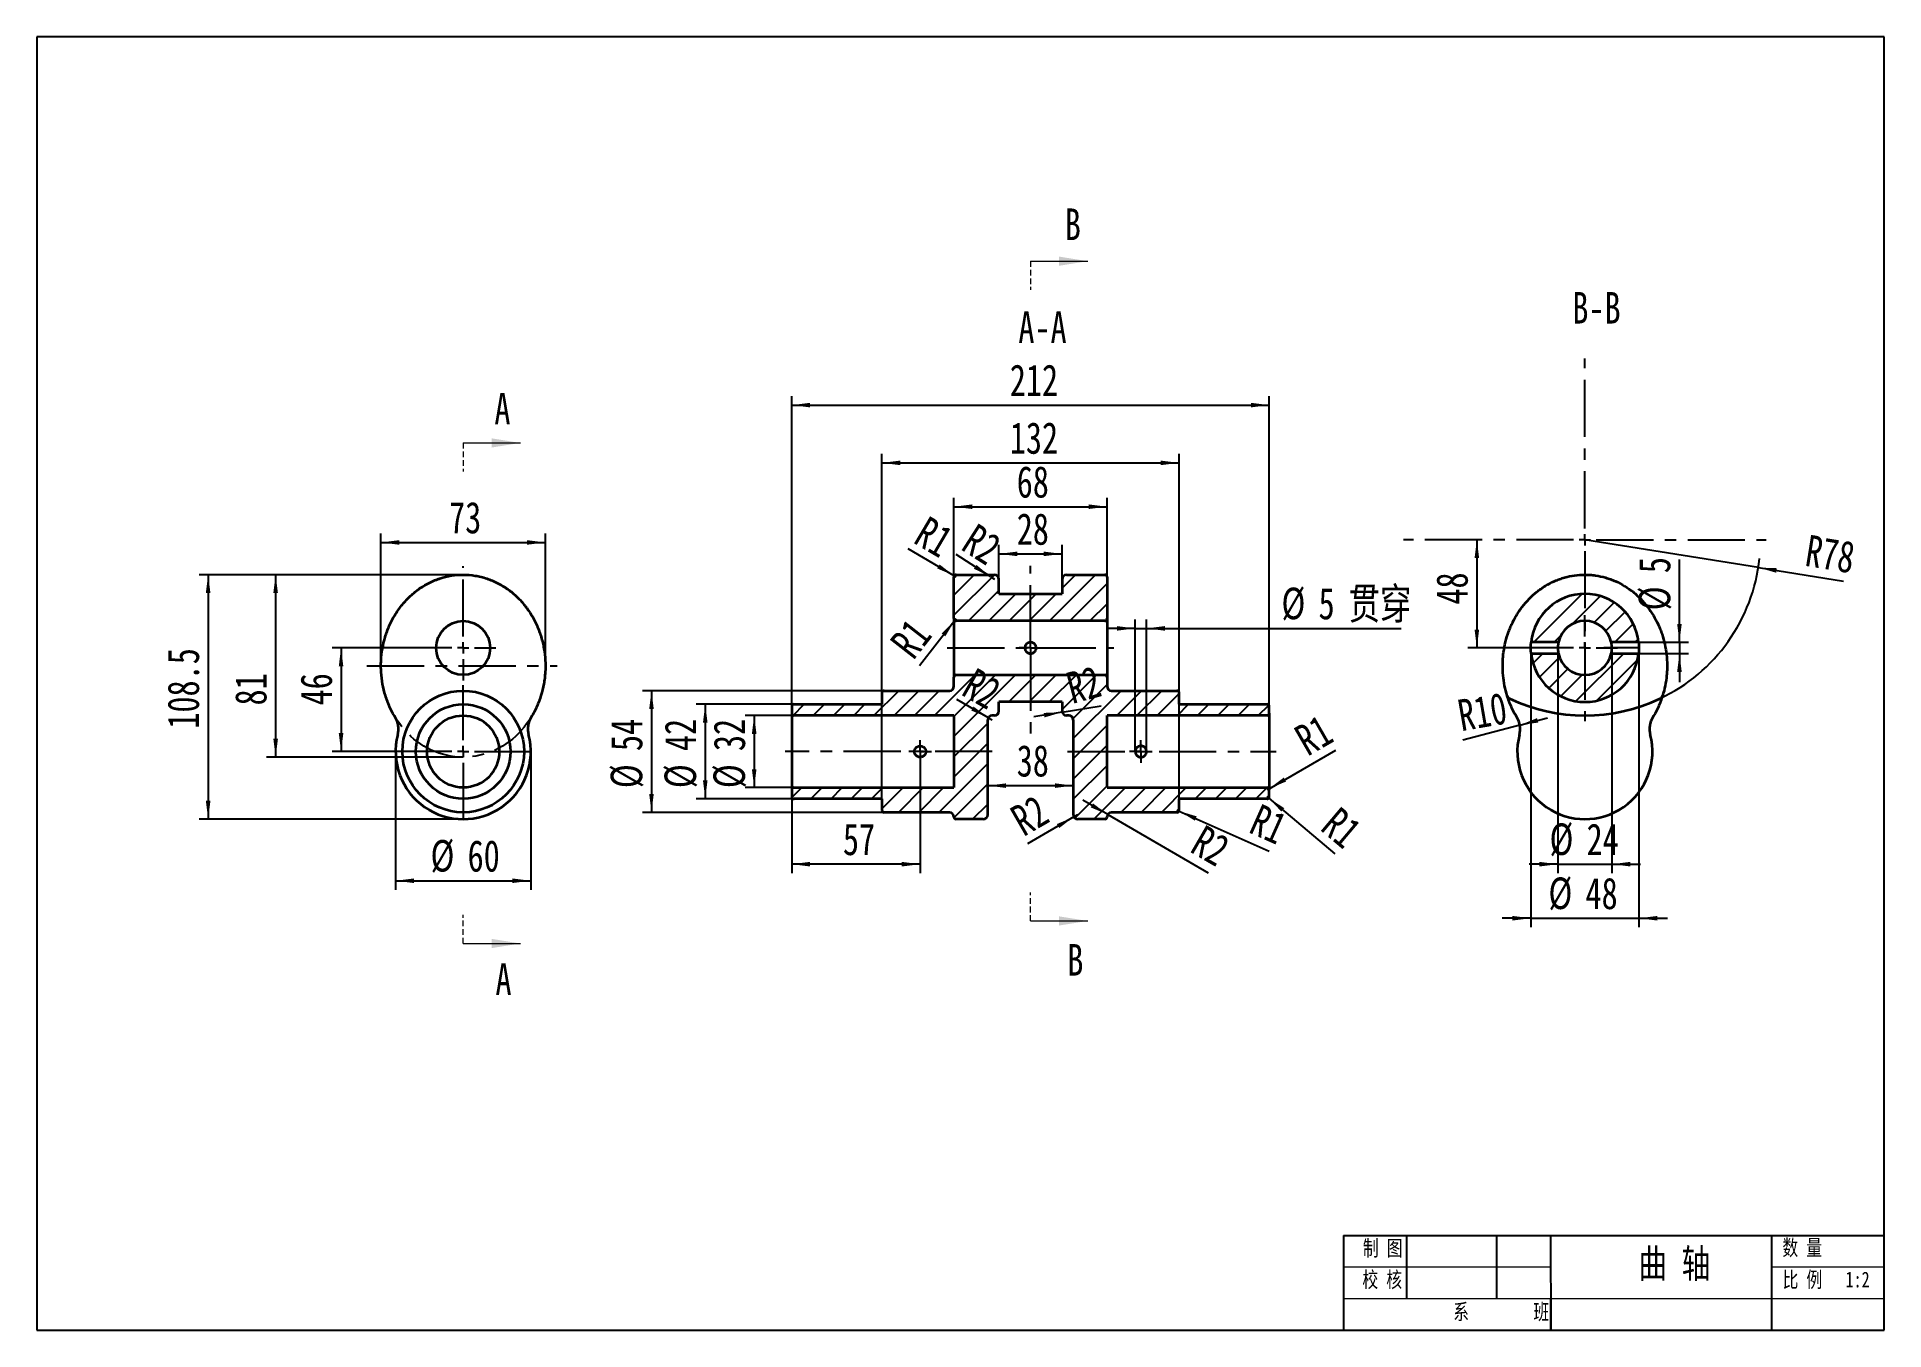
# Model space of a CAD drawing. Header units: millimetres. Extents: x 5 to 415, y 5 to 292.
import ezdxf

# ---------------------------------------------------------------- set-up
doc = ezdxf.new("R2010")
doc.units = ezdxf.units.MM
doc.linetypes.add('CENTERX2', pattern=[20.32, 12.7, -2.54, 2.54, -2.54])
doc.linetypes.add('HIDDEN', pattern=[1.905, 1.27, -0.635])
for name, color, linetype in [('中心线', 6, 'CENTERX2'), ('剖面线', 1, 'Continuous'), ('尺寸', 7, 'Continuous')]:
    doc.layers.add(name, color=color, linetype=linetype)
doc.layers.add('轮廓', color=4, linetype='Continuous', lineweight=35)
doc.styles.add('SLDTEXTSTYLE0', font='HYSWLONGFANGSONG.TTF', dxfattribs={"bigfont": 'bigfont'})
doc.styles.add('SLDTEXTSTYLE1', font='HYSWLONGFANGSONG.TTF')
doc.dimstyles.new('SLDDIMSTYLE0', dxfattribs={"dimtxt": 7, "dimasz": 4.08, "dimexe": 0, "dimexo": 0.0625, "dimgap": 1.75, "dimtad": 2, "dimdec": 1, "dimlfac": 2, "dimrnd": 1e-09, "dimzin": 12, "dimdsep": 46, "dimtxsty": 'SLDTEXTSTYLE1', "dimsah": 1, "dimcen": 0.09, "dimadec": 0, "dimazin": 3, "dimtfac": 1, "dimtdec": 1, "dimtofl": 0, "dimtmove": 0, "dimatfit": 3, "dimfxl": 0, "dimfrac": 2, "dimtolj": 1, "dimtzin": 12, "dimarcsym": 0})
doc.dimstyles.new('SLDDIMSTYLE1', dxfattribs={"dimtxt": 7, "dimasz": 4.08, "dimexe": 0, "dimexo": 0.0625, "dimgap": 1.75, "dimtad": 2, "dimdec": 1, "dimlfac": 2, "dimrnd": 1e-09, "dimzin": 12, "dimdsep": 46, "dimtxsty": 'SLDTEXTSTYLE1', "dimsah": 1, "dimcen": 0.09, "dimadec": 0, "dimazin": 3, "dimtfac": 1, "dimtdec": 1, "dimtmove": 0, "dimatfit": 0, "dimfxl": 0, "dimfrac": 2, "dimtolj": 1, "dimtzin": 12, "dimarcsym": 0})
doc.dimstyles.new('SLDDIMSTYLE2', dxfattribs={"dimtxt": 7, "dimasz": 4.08, "dimexe": 0, "dimexo": 0.0625, "dimgap": 1.75, "dimtad": 2, "dimdec": 1, "dimlfac": 2, "dimrnd": 1e-09, "dimzin": 12, "dimdsep": 46, "dimtxsty": 'SLDTEXTSTYLE1', "dimsah": 1, "dimcen": 0, "dimadec": 0, "dimazin": 3, "dimtfac": 1, "dimtdec": 1, "dimtofl": 0, "dimtmove": 0, "dimatfit": 3, "dimfxl": 0, "dimfrac": 2, "dimtolj": 1, "dimtzin": 12, "dimarcsym": 0})
doc.dimstyles.new('SLDDIMSTYLE3', dxfattribs={"dimtxt": 7, "dimasz": 4.08, "dimexe": 0, "dimexo": 0.0625, "dimgap": 1.75, "dimtad": 2, "dimdec": 1, "dimlfac": 2, "dimrnd": 1e-09, "dimzin": 12, "dimdsep": 46, "dimtxsty": 'SLDTEXTSTYLE1', "dimsah": 1, "dimcen": 0, "dimadec": 0, "dimazin": 3, "dimtfac": 1, "dimtdec": 1, "dimtofl": 0, "dimtmove": 1, "dimatfit": 3, "dimfxl": 0, "dimfrac": 2, "dimtolj": 1, "dimtzin": 12, "dimarcsym": 0})

msp = doc.modelspace()

# ---------------------------------------------------------------- texts
at = {"color": 7, "linetype": 'Continuous', "char_height": 7, "attachment_point": 1, "style": 'SLDTEXTSTYLE1'}
for s, insert in [('B', (233.146, 253.928)), ('A', (106.537, 213.01)), ('B', (233.716, 90.675)), ('A', (106.776, 86.383))]:
    msp.add_mtext(s, dxfattribs=dict(at, insert=insert))
at = {"color": 7, "linetype": 'Continuous', "lineweight": 18, "attachment_point": 2}
for s, insert, char_height, style in [('B-B', (351.174, 235.392), 7, 'SLDTEXTSTYLE1'), ('A-A', (228.199, 231.08), 7, 'SLDTEXTSTYLE1'), ('制 图', (303.712, 24.944), 3.5, 'SLDTEXTSTYLE0'), ('数 量', (396.837, 25.049), 3.5, 'SLDTEXTSTYLE0'), ('曲 轴', (368.458, 22.942), 6.35, 'SLDTEXTSTYLE0'), ('校 核', (303.613, 17.953), 3.5, 'SLDTEXTSTYLE0'), ('比 例', (396.882, 17.953), 3.5, 'SLDTEXTSTYLE0'), ('1:2', (409.123, 17.967), 3.5, 'SLDTEXTSTYLE1'), ('系        班', (330.012, 10.814), 3.5, 'SLDTEXTSTYLE0')]:
    msp.add_mtext(s, dxfattribs=dict(at, insert=insert, char_height=char_height, style=style))

# ---------------------------------------------------------------- blocks, each defined once
blk = doc.blocks.new('_D')
at = {"layer": '尺寸'}
for p, q in [((99.61, 172.65), (55.98, 172.65)), ((57.98, 172.65), (57.98, 132.15)), ((99.61, 132.15), (55.98, 132.15))]:
    blk.add_line(p, q, dxfattribs=at)
for points in [[(57.98, 172.65), (57.47, 168.57), (58.49, 168.57)], [(57.98, 132.15), (58.49, 136.23), (57.47, 136.23)]]:
    blk.add_solid(points, dxfattribs=at)
at = {"layer": '尺寸', "insert": (48.96, 143.63), "char_height": 7, "attachment_point": 1, "rotation": 90, "style": 'SLDTEXTSTYLE1'}
blk.add_mtext('81', dxfattribs=at)
blk = doc.blocks.new('_D_1')
at = {"layer": '尺寸'}
for p, q in [((81.36, 152.4), (81.36, 181.8)), ((117.86, 152.4), (117.86, 181.8)), ((81.36, 179.8), (117.86, 179.8))]:
    blk.add_line(p, q, dxfattribs=at)
for points in [[(81.36, 179.8), (85.44, 179.3), (85.44, 180.31)], [(117.86, 179.8), (113.78, 180.31), (113.78, 179.3)]]:
    blk.add_solid(points, dxfattribs=at)
at = {"layer": '尺寸', "insert": (96.48, 188.83), "char_height": 7, "attachment_point": 1, "style": 'SLDTEXTSTYLE1'}
blk.add_mtext('73', dxfattribs=at)
blk = doc.blocks.new('_D_2')
at = {"layer": '尺寸'}
for p, q in [((99.61, 172.65), (41, 172.65)), ((43, 172.65), (43, 118.4)), ((99.61, 118.4), (41, 118.4))]:
    blk.add_line(p, q, dxfattribs=at)
for points in [[(43, 172.65), (42.49, 168.57), (43.51, 168.57)], [(43, 118.4), (43.51, 122.48), (42.49, 122.48)]]:
    blk.add_solid(points, dxfattribs=at)
at = {"layer": '尺寸', "insert": (33.98, 138.48), "char_height": 7, "attachment_point": 1, "rotation": 90, "style": 'SLDTEXTSTYLE1'}
blk.add_mtext('108.5', dxfattribs=at)
blk = doc.blocks.new('_D_3')
at = {"layer": '尺寸'}
for p, q in [((84.61, 133.4), (84.61, 102.72)), ((114.61, 133.4), (114.61, 102.72)), ((84.61, 104.72), (114.61, 104.72))]:
    blk.add_line(p, q, dxfattribs=at)
for points in [[(84.61, 104.72), (88.69, 104.21), (88.69, 105.23)], [(114.61, 104.72), (110.53, 105.23), (110.53, 104.21)]]:
    blk.add_solid(points, dxfattribs=at)
at = {"layer": '尺寸', "char_height": 7, "attachment_point": 1, "rotation": 0, "style": 'SLDTEXTSTYLE1'}
for s, insert in [('%%c', (92.36, 113.77)), ('60', (100.59, 113.74))]:
    blk.add_mtext(s, dxfattribs=dict(at, insert=insert))
blk = doc.blocks.new('_D_4')
at = {"layer": '尺寸'}
for p, q in [((92.36, 156.4), (70.5, 156.4)), ((72.5, 156.4), (72.5, 133.4)), ((84.86, 133.4), (70.5, 133.4))]:
    blk.add_line(p, q, dxfattribs=at)
for points in [[(72.5, 156.4), (72, 152.32), (73.01, 152.32)], [(72.5, 133.4), (73.01, 137.48), (72, 137.48)]]:
    blk.add_solid(points, dxfattribs=at)
at = {"layer": '尺寸', "insert": (63.48, 143.63), "char_height": 7, "attachment_point": 1, "rotation": 90, "style": 'SLDTEXTSTYLE1'}
blk.add_mtext('46', dxfattribs=at)
blk = doc.blocks.new('SW_CENTERMARKSYMBOL_0')
at = {"layer": '中心线', "color": 0}
for p, q in [((0, 2.5), (0, 14.75)), ((-2.5, 0), (-14.75, 0)), ((0, 0), (-1.25, 0)), ((0, 0), (0, 1.25)), ((0, 0), (0, -1.25)), ((0, 0), (1.25, 0)), ((2.5, 0), (14.75, 0)), ((0, -2.5), (0, -14.75))]:
    blk.add_line(p, q, dxfattribs=at)
blk = doc.blocks.new('SW_CENTERMARKSYMBOL_1')
at = {"layer": '中心线', "color": 0}
for p, q in [((0, 2.5), (0, 18.17)), ((-2.5, 0), (-7.25, 0)), ((0, 0), (-1.25, 0)), ((0, 0), (0, 1.25)), ((0, 0), (0, -1.25)), ((0, 0), (1.25, 0)), ((2.5, 0), (7.25, 0)), ((0, -2.5), (0, -7.25))]:
    blk.add_line(p, q, dxfattribs=at)
blk = doc.blocks.new('_D_5')
at = {"layer": '尺寸'}
for p, q in [((173.04, 141.4), (162.21, 141.4)), ((164.21, 141.4), (164.21, 125.4)), ((173.04, 125.4), (162.21, 125.4))]:
    blk.add_line(p, q, dxfattribs=at)
for points in [[(164.21, 141.4), (163.7, 137.32), (164.71, 137.32)], [(164.21, 125.4), (164.71, 129.48), (163.7, 129.48)]]:
    blk.add_solid(points, dxfattribs=at)
at = {"layer": '尺寸', "char_height": 7, "attachment_point": 1, "rotation": 90, "style": 'SLDTEXTSTYLE1'}
for s, insert in [('32', (155.18, 133.5)), ('%%c', (155.15, 125.27))]:
    blk.add_mtext(s, dxfattribs=dict(at, insert=insert))
blk = doc.blocks.new('_D_6')
at = {"layer": '尺寸'}
for p, q in [((173.04, 143.9), (151.34, 143.9)), ((153.34, 143.9), (153.34, 122.9)), ((173.04, 122.9), (151.34, 122.9))]:
    blk.add_line(p, q, dxfattribs=at)
for points in [[(153.34, 143.9), (152.84, 139.82), (153.85, 139.82)], [(153.34, 122.9), (153.85, 126.98), (152.84, 126.98)]]:
    blk.add_solid(points, dxfattribs=at)
at = {"layer": '尺寸', "char_height": 7, "attachment_point": 1, "rotation": 90, "style": 'SLDTEXTSTYLE1'}
for s, insert in [('42', (144.32, 133.5)), ('%%c', (144.29, 125.27))]:
    blk.add_mtext(s, dxfattribs=dict(at, insert=insert))
blk = doc.blocks.new('_D_7')
at = {"layer": '尺寸'}
for p, q in [((193.04, 146.9), (139.41, 146.9)), ((141.41, 146.9), (141.41, 119.9)), ((193.04, 119.9), (139.41, 119.9))]:
    blk.add_line(p, q, dxfattribs=at)
for points in [[(141.41, 146.9), (140.9, 142.82), (141.91, 142.82)], [(141.41, 119.9), (141.91, 123.98), (140.9, 123.98)]]:
    blk.add_solid(points, dxfattribs=at)
at = {"layer": '尺寸', "char_height": 7, "attachment_point": 1, "rotation": 90, "style": 'SLDTEXTSTYLE1'}
for s, insert in [('54', (132.38, 133.5)), ('%%c', (132.35, 125.27))]:
    blk.add_mtext(s, dxfattribs=dict(at, insert=insert))
blk = doc.blocks.new('_D_8')
at = {"layer": '尺寸'}
for p, q in [((218.54, 171.65), (218.54, 179.27)), ((218.54, 177.27), (232.54, 177.27)), ((232.54, 171.65), (232.54, 179.27))]:
    blk.add_line(p, q, dxfattribs=at)
for points in [[(218.54, 177.27), (222.62, 176.76), (222.62, 177.78)], [(232.54, 177.27), (228.46, 177.78), (228.46, 176.76)]]:
    blk.add_solid(points, dxfattribs=at)
at = {"layer": '尺寸', "insert": (222.48, 186.29), "char_height": 7, "attachment_point": 1, "style": 'SLDTEXTSTYLE1'}
blk.add_mtext('28', dxfattribs=at)
blk = doc.blocks.new('_D_9')
at = {"layer": '尺寸'}
for p, q in [((208.54, 172.15), (208.54, 189.74)), ((242.54, 172.15), (242.54, 189.74)), ((208.54, 187.74), (242.54, 187.74))]:
    blk.add_line(p, q, dxfattribs=at)
for points in [[(208.54, 187.74), (212.62, 187.23), (212.62, 188.25)], [(242.54, 187.74), (238.46, 188.25), (238.46, 187.23)]]:
    blk.add_solid(points, dxfattribs=at)
at = {"layer": '尺寸', "insert": (222.48, 196.76), "char_height": 7, "attachment_point": 1, "style": 'SLDTEXTSTYLE1'}
blk.add_mtext('68', dxfattribs=at)
blk = doc.blocks.new('_D_10')
at = {"layer": '尺寸'}
for p, q in [((172.54, 141.9), (172.54, 212.29)), ((172.54, 210.29), (278.54, 210.29)), ((278.54, 141.9), (278.54, 212.29))]:
    blk.add_line(p, q, dxfattribs=at)
for points in [[(172.54, 210.29), (176.62, 209.78), (176.62, 210.8)], [(278.54, 210.29), (274.46, 210.8), (274.46, 209.78)]]:
    blk.add_solid(points, dxfattribs=at)
at = {"layer": '尺寸', "insert": (220.94, 219.31), "char_height": 7, "attachment_point": 1, "style": 'SLDTEXTSTYLE1'}
blk.add_mtext('212', dxfattribs=at)
blk = doc.blocks.new('_D_11')
at = {"layer": '尺寸'}
blk.add_line((216.04, 125.83), (235.04, 125.83), dxfattribs=at)
for points in [[(216.04, 125.83), (220.12, 125.32), (220.12, 126.34)], [(235.04, 125.83), (230.96, 126.34), (230.96, 125.32)]]:
    blk.add_solid(points, dxfattribs=at)
at = {"layer": '尺寸', "insert": (222.48, 134.85), "char_height": 7, "attachment_point": 1, "style": 'SLDTEXTSTYLE1'}
blk.add_mtext('38', dxfattribs=at)
blk = doc.blocks.new('_D_12')
at = {"layer": '尺寸'}
for p, q in [((248.79, 160.73), (242.44, 160.73)), ((248.79, 133.4), (248.79, 162.73)), ((248.79, 160.73), (251.29, 160.73)), ((251.29, 133.4), (251.29, 162.73)), ((251.29, 160.73), (307.85, 160.73))]:
    blk.add_line(p, q, dxfattribs=at)
for points in [[(248.79, 160.73), (244.71, 161.24), (244.71, 160.22)], [(251.29, 160.73), (255.37, 160.22), (255.37, 161.24)]]:
    blk.add_solid(points, dxfattribs=at)
at = {"layer": '尺寸', "char_height": 7, "attachment_point": 1}
for s, insert, style in [('%%c', (281.24, 169.78), 'SLDTEXTSTYLE1'), ('5', (289.47, 169.75), 'SLDTEXTSTYLE1'), (' 贯穿', (292.54, 169.75), 'SLDTEXTSTYLE0')]:
    blk.add_mtext(s, dxfattribs=dict(at, insert=insert, style=style))
blk = doc.blocks.new('_D_13')
at = {"layer": '尺寸'}
for q in [(278.04, 123.4), (293.08, 110.72)]:
    blk.add_line((278.43, 123.08), q, dxfattribs=at)
blk.add_solid([(278.43, 123.08), (281.22, 120.06), (281.87, 120.83)], dxfattribs=at)
at = {"layer": '尺寸', "insert": (294.12, 121.47), "char_height": 7, "attachment_point": 1, "rotation": 319.8545, "style": 'SLDTEXTSTYLE1'}
blk.add_mtext('R1', dxfattribs=at)
blk = doc.blocks.new('_D_14')
at = {"layer": '尺寸'}
for q in [(293.29, 133.7), (278.04, 124.9)]:
    blk.add_line((278.48, 125.15), q, dxfattribs=at)
blk.add_solid([(278.48, 125.15), (282.27, 126.75), (281.76, 127.63)], dxfattribs=at)
at = {"layer": '尺寸', "insert": (283.55, 138.3), "char_height": 7, "attachment_point": 1, "rotation": 30, "style": 'SLDTEXTSTYLE1'}
blk.add_mtext('R1', dxfattribs=at)
blk = doc.blocks.new('_D_15')
at = {"layer": '尺寸'}
for q in [(258.04, 120.4), (278.52, 111.3)]:
    blk.add_line((258.5, 120.2), q, dxfattribs=at)
blk.add_solid([(258.5, 120.2), (262.02, 118.07), (262.44, 119)], dxfattribs=at)
at = {"layer": '尺寸', "insert": (276.54, 121.94), "char_height": 7, "attachment_point": 1, "rotation": 336.0336, "style": 'SLDTEXTSTYLE1'}
blk.add_mtext('R1', dxfattribs=at)
blk = doc.blocks.new('_D_16')
at = {"layer": '尺寸'}
for q in [(237.19, 122.59), (264.95, 106.45)]:
    blk.add_line((242.68, 119.4), q, dxfattribs=at)
blk.add_solid([(242.68, 119.4), (239.41, 121.89), (238.9, 121.01)], dxfattribs=at)
at = {"layer": '尺寸', "insert": (264.15, 117.33), "char_height": 7, "attachment_point": 1, "rotation": 330, "style": 'SLDTEXTSTYLE1'}
blk.add_mtext('R2', dxfattribs=at)
blk = doc.blocks.new('_D_17')
at = {"layer": '尺寸'}
for q in [(241.26, 143.58), (226.31, 141.1)]:
    blk.add_line((232.58, 142.14), q, dxfattribs=at)
blk.add_solid([(232.58, 142.14), (228.47, 141.97), (228.64, 140.97)], dxfattribs=at)
at = {"layer": '尺寸', "insert": (232.99, 150.71), "char_height": 7, "attachment_point": 1, "rotation": 15, "style": 'SLDTEXTSTYLE1'}
blk.add_mtext('R2', dxfattribs=at)
blk = doc.blocks.new('_D_18')
at = {"layer": '尺寸'}
for q in [(209.21, 144.92), (217.04, 140.4)]:
    blk.add_line((216.18, 140.9), q, dxfattribs=at)
blk.add_solid([(216.18, 140.9), (212.9, 143.38), (212.39, 142.5)], dxfattribs=at)
at = {"layer": '尺寸', "insert": (213.4, 152.18), "char_height": 7, "attachment_point": 1, "rotation": 330, "style": 'SLDTEXTSTYLE1'}
blk.add_mtext('R2', dxfattribs=at)
blk = doc.blocks.new('_D_19')
at = {"layer": '尺寸'}
for q in [(236.04, 119.4), (224.85, 112.93)]:
    blk.add_line((235.18, 118.9), q, dxfattribs=at)
blk.add_solid([(235.18, 118.9), (231.39, 117.3), (231.9, 116.42)], dxfattribs=at)
at = {"layer": '尺寸', "insert": (220.49, 120.47), "char_height": 7, "attachment_point": 1, "rotation": 30, "style": 'SLDTEXTSTYLE1'}
blk.add_mtext('R2', dxfattribs=at)
blk = doc.blocks.new('_D_20')
at = {"layer": '尺寸'}
for q in [(200.9, 152.45), (209.04, 162.9)]:
    blk.add_line((208.74, 162.5), q, dxfattribs=at)
blk.add_solid([(208.74, 162.5), (205.83, 159.6), (206.63, 158.97)], dxfattribs=at)
at = {"layer": '尺寸', "insert": (194.02, 157.81), "char_height": 7, "attachment_point": 1, "rotation": 52.054, "style": 'SLDTEXTSTYLE1'}
blk.add_mtext('R1', dxfattribs=at)
blk = doc.blocks.new('_D_21')
at = {"layer": '尺寸'}
for p, q in [((201.04, 130.9), (201.04, 106.4)), ((172.54, 124.9), (172.54, 106.4)), ((201.04, 108.4), (172.54, 108.4))]:
    blk.add_line(p, q, dxfattribs=at)
for points in [[(172.54, 108.4), (176.62, 107.89), (176.62, 108.91)], [(201.04, 108.4), (196.96, 108.91), (196.96, 107.89)]]:
    blk.add_solid(points, dxfattribs=at)
at = {"layer": '尺寸', "insert": (183.9, 117.42), "char_height": 7, "attachment_point": 1, "style": 'SLDTEXTSTYLE1'}
blk.add_mtext('57', dxfattribs=at)
blk = doc.blocks.new('_D_22')
at = {"layer": '尺寸'}
for q in [(198.42, 178.41), (209.04, 172.15)]:
    blk.add_line((208.61, 172.4), q, dxfattribs=at)
blk.add_solid([(208.61, 172.4), (205.36, 174.91), (204.84, 174.04)], dxfattribs=at)
at = {"layer": '尺寸', "insert": (202.82, 185.88), "char_height": 7, "attachment_point": 1, "rotation": 329.4909, "style": 'SLDTEXTSTYLE1'}
blk.add_mtext('R1', dxfattribs=at)
blk = doc.blocks.new('_D_23')
at = {"layer": '尺寸'}
for p, q in [((192.54, 122.9), (192.54, 199.47)), ((192.54, 197.47), (258.54, 197.47)), ((258.54, 122.9), (258.54, 199.47))]:
    blk.add_line(p, q, dxfattribs=at)
for points in [[(192.54, 197.47), (196.62, 196.96), (196.62, 197.97)], [(258.54, 197.47), (254.46, 197.97), (254.46, 196.96)]]:
    blk.add_solid(points, dxfattribs=at)
at = {"layer": '尺寸', "insert": (220.94, 206.49), "char_height": 7, "attachment_point": 1, "style": 'SLDTEXTSTYLE1'}
blk.add_mtext('132', dxfattribs=at)
blk = doc.blocks.new('_D_24')
at = {"layer": '尺寸'}
for q in [(209.02, 177.1), (217.54, 171.65)]:
    blk.add_line((216.7, 172.19), q, dxfattribs=at)
blk.add_solid([(216.7, 172.19), (213.54, 174.81), (212.99, 173.96)], dxfattribs=at)
at = {"layer": '尺寸', "insert": (213.6, 184.27), "char_height": 7, "attachment_point": 1, "rotation": 327.3948, "style": 'SLDTEXTSTYLE1'}
blk.add_mtext('R2', dxfattribs=at)
blk = doc.blocks.new('SW_CENTERMARKSYMBOL_2')
at = {"layer": '中心线', "color": 0}
for p, q in [((-1.25, 0), (-2.5, 0)), ((0, 0), (-1.25, 0)), ((0, 1.25), (0, 2.5)), ((0, 0), (0, 1.25)), ((0, 0), (0, -1.25)), ((0, 0), (1.25, 0)), ((1.25, 0), (2.5, 0)), ((0, -1.25), (0, -2.5))]:
    blk.add_line(p, q, dxfattribs=at)
blk = doc.blocks.new('SW_CENTERMARKSYMBOL_3')
at = {"layer": '中心线', "color": 0}
for p, q in [((0, 1.25), (0, 18.24)), ((-1.25, 0), (-2.5, 0)), ((0, 0), (-1.25, 0)), ((0, 0), (0, 1.25)), ((0, 0), (0, -1.25)), ((0, 0), (1.25, 0)), ((1.25, 0), (2.5, 0)), ((0, -1.25), (0, -19.82))]:
    blk.add_line(p, q, dxfattribs=at)
blk = doc.blocks.new('SW_CENTERMARKSYMBOL_4')
at = {"layer": '中心线', "color": 0}
for p, q in [((-1.25, 0), (-2.5, 0)), ((0, 0), (-1.25, 0)), ((0, 1.25), (0, 2.5)), ((0, 0), (0, 1.25)), ((0, 0), (0, -1.25)), ((0, 0), (1.25, 0)), ((1.25, 0), (2.5, 0)), ((0, -1.25), (0, -2.5))]:
    blk.add_line(p, q, dxfattribs=at)
blk = doc.blocks.new('_D_25')
at = {"layer": '尺寸'}
for p, q in [((324.62, 180.4), (324.62, 156.4)), ((341.34, 156.4), (322.62, 156.4))]:
    blk.add_line(p, q, dxfattribs=at)
for points in [[(324.62, 180.4), (324.11, 176.32), (325.12, 176.32)], [(324.62, 156.4), (325.12, 160.48), (324.11, 160.48)]]:
    blk.add_solid(points, dxfattribs=at)
at = {"layer": '尺寸', "insert": (315.59, 166.01), "char_height": 7, "attachment_point": 1, "rotation": 90, "style": 'SLDTEXTSTYLE1'}
blk.add_mtext('48', dxfattribs=at)
blk = doc.blocks.new('_D_26')
at = {"layer": '尺寸'}
for q in [(348.59, 180.4), (405.97, 171.21)]:
    blk.add_line((387.1, 174.23), q, dxfattribs=at)
blk.add_arc((348.59, 180.4), 39, 295.3837, 353.841, dxfattribs=at)
blk.add_solid([(387.1, 174.23), (391.05, 173.09), (391.21, 174.09)], dxfattribs=at)
at = {"layer": '尺寸', "insert": (398.32, 181.56), "char_height": 7, "attachment_point": 1, "rotation": 350.9053, "style": 'SLDTEXTSTYLE1'}
blk.add_mtext('R78', dxfattribs=at)
blk = doc.blocks.new('_D_27')
at = {"layer": '尺寸'}
for p, q in [((369.58, 157.65), (369.58, 176.05)), ((360.53, 157.65), (371.58, 157.65)), ((369.58, 157.65), (369.58, 155.15)), ((360.53, 155.15), (371.58, 155.15)), ((369.58, 155.15), (369.58, 148.8))]:
    blk.add_line(p, q, dxfattribs=at)
for points in [[(369.58, 157.65), (370.09, 161.73), (369.07, 161.73)], [(369.58, 155.15), (369.07, 151.07), (370.09, 151.07)]]:
    blk.add_solid(points, dxfattribs=at)
at = {"layer": '尺寸', "char_height": 7, "attachment_point": 1, "rotation": 90, "style": 'SLDTEXTSTYLE1'}
for s, insert in [('5', (360.56, 172.98)), ('%%c', (360.53, 164.75))]:
    blk.add_mtext(s, dxfattribs=dict(at, insert=insert))
blk = doc.blocks.new('_D_28')
at = {"layer": '尺寸'}
for q in [(340.3, 140.9), (321.5, 135.9)]:
    blk.add_line((334.16, 139.27), q, dxfattribs=at)
blk.add_solid([(334.16, 139.27), (338.23, 139.83), (337.97, 140.81)], dxfattribs=at)
at = {"layer": '尺寸', "insert": (319.96, 144.79), "char_height": 7, "attachment_point": 1, "rotation": 9.8565, "style": 'SLDTEXTSTYLE1'}
blk.add_mtext('R10', dxfattribs=at)
blk = doc.blocks.new('_D_29')
at = {"layer": '尺寸'}
for p, q in [((342.59, 156.4), (342.59, 106.4)), ((354.59, 156.4), (354.59, 106.4)), ((342.59, 108.4), (336.24, 108.4)), ((342.59, 108.4), (354.59, 108.4)), ((354.59, 108.4), (360.94, 108.4))]:
    blk.add_line(p, q, dxfattribs=at)
for points in [[(342.59, 108.4), (338.51, 108.91), (338.51, 107.89)], [(354.59, 108.4), (358.67, 107.89), (358.67, 108.91)]]:
    blk.add_solid(points, dxfattribs=at)
at = {"layer": '尺寸', "char_height": 7, "attachment_point": 1, "rotation": 0, "style": 'SLDTEXTSTYLE1'}
for s, insert in [('%%c', (340.74, 117.45)), ('24', (348.97, 117.42))]:
    blk.add_mtext(s, dxfattribs=dict(at, insert=insert))
blk = doc.blocks.new('_D_30')
at = {"layer": '尺寸'}
for p, q in [((336.59, 156.4), (336.59, 94.4)), ((360.59, 156.4), (360.59, 94.4)), ((336.59, 96.4), (330.24, 96.4)), ((336.59, 96.4), (360.59, 96.4)), ((360.59, 96.4), (366.94, 96.4))]:
    blk.add_line(p, q, dxfattribs=at)
for points in [[(336.59, 96.4), (332.51, 96.91), (332.51, 95.89)], [(360.59, 96.4), (364.67, 95.89), (364.67, 96.91)]]:
    blk.add_solid(points, dxfattribs=at)
at = {"layer": '尺寸', "char_height": 7, "attachment_point": 1, "style": 'SLDTEXTSTYLE1'}
for s, insert in [('%%c', (340.5, 105.45)), ('48', (348.73, 105.42))]:
    blk.add_mtext(s, dxfattribs=dict(at, insert=insert))
blk = doc.blocks.new('SW_CENTERMARKSYMBOL_5')
at = {"layer": '中心线', "color": 0}
for p, q in [((0, 2.5), (0, 7.25)), ((-2.5, 0), (-7.25, 0)), ((0, 0), (-1.25, 0)), ((0, 0), (0, 1.25)), ((0, 0), (0, -1.25)), ((0, 0), (1.25, 0)), ((2.5, 0), (7.25, 0)), ((0, -2.5), (0, -7.25))]:
    blk.add_line(p, q, dxfattribs=at)
blk = doc.blocks.new('SW_CENTERMARKSYMBOL_6')
at = {"layer": '中心线', "color": 0}
for p, q in [((0, 2.5), (0, 40.25)), ((-2.5, 0), (-40.25, 0)), ((0, 0), (-1.25, 0)), ((0, 0), (0, 1.25)), ((0, 0), (0, -1.25)), ((0, 0), (1.25, 0)), ((2.5, 0), (40.25, 0)), ((0, -2.5), (0, -40.25))]:
    blk.add_line(p, q, dxfattribs=at)

# ---------------------------------------------------------------- dimensions: what is measured, and where the dimension line sits
at = {"layer": '尺寸'}
for base, p1, p2, picture, middle in [((278.545, 210.289), (172.545, 141.899), (278.545, 141.899), '_D_10', (225.545, 210.289)), ((258.545, 197.467), (192.545, 122.899), (258.545, 122.899), '_D_23', (225.545, 197.467)), ((242.545, 187.74), (208.545, 172.149), (242.545, 172.149), '_D_9', (225.545, 187.74)), ((232.545, 177.27), (218.545, 171.649), (232.545, 171.649), '_D_8', (225.545, 177.27)), ((235.045, 125.828), (216.045, 119.399), (235.045, 119.399), '_D_11', (225.545, 125.828)), ((172.545, 108.399), (201.045, 130.899), (172.545, 124.899), '_D_21', (186.969, 108.399))]:
    dim = msp.add_linear_dim(base=base, p1=p1, p2=p2, dimstyle='SLDDIMSTYLE0', dxfattribs=at)
    dim.commit()
    dim.dimension.update_dxf_attribs({"geometry": picture, "text_midpoint": middle, "dimtype": 160})
for base, p1, p2, angle, picture, middle in [((117.862, 179.803), (81.362, 152.399), (117.862, 152.399), 0, '_D_1', (99.545, 179.803)), ((324.617, 156.399), (308.344, 180.399), (341.344, 156.399), 90, '_D_25', (324.617, 169.074)), ((43.002, 118.399), (99.612, 172.649), (99.612, 118.399), 90, '_D_2', (43.002, 146.151)), ((57.979, 132.149), (99.612, 172.649), (99.612, 132.149), 90, '_D', (57.979, 146.699)), ((72.505, 133.399), (92.362, 156.399), (84.862, 133.399), 90, '_D_4', (72.505, 146.699))]:
    dim = msp.add_linear_dim(base=base, p1=p1, p2=p2, angle=angle, dimstyle='SLDDIMSTYLE0', dxfattribs=at)
    dim.commit()
    dim.dimension.update_dxf_attribs({"geometry": picture, "text_midpoint": middle, "dimtype": 160})
for center, mpoint, dimstyle, picture, middle in [((209.045, 172.149), (208.614, 172.403), 'SLDDIMSTYLE2', '_D_22', (200.354, 177.27)), ((217.545, 171.649), (216.702, 172.188), 'SLDDIMSTYLE2', '_D_24', (210.79, 175.97)), ((348.594, 180.399), (387.104, 174.234), 'SLDDIMSTYLE2', '_D_26', (401.603, 171.913)), ((209.045, 162.899), (208.737, 162.504), 'SLDDIMSTYLE2', '_D_20', (202.311, 154.263)), ((217.045, 140.399), (216.179, 140.899), 'SLDDIMSTYLE2', '_D_18', (210.964, 143.909)), ((233.545, 142.399), (232.579, 142.14), 'SLDDIMSTYLE3', '_D_17', (239.183, 143.909)), ((329.233, 138.411), (334.159, 139.267), 'SLDDIMSTYLE3', '_D_28', (324.617, 137.609)), ((278.045, 124.899), (278.478, 125.149), 'SLDDIMSTYLE2', '_D_14', (291.136, 132.457)), ((236.045, 119.399), (235.179, 118.899), 'SLDDIMSTYLE2', '_D_19', (226.824, 114.075)), ((278.045, 123.399), (278.427, 123.076), 'SLDDIMSTYLE2', '_D_13', (291.136, 112.357)), ((243.545, 118.899), (242.679, 119.399), 'SLDDIMSTYLE3', '_D_16', (262.689, 107.846)), ((258.045, 120.399), (258.502, 120.196), 'SLDDIMSTYLE2', '_D_15', (276.136, 112.357))]:
    dim = msp.add_radius_dim(center=center, mpoint=mpoint, dimstyle=dimstyle, dxfattribs=at)
    dim.commit()
    dim.dimension.update_dxf_attribs({"geometry": picture, "text_midpoint": middle, "dimtype": 164})
for base, p1, p2, angle, dimstyle, picture, middle in [((369.583, 155.149), (360.529, 157.649), (360.529, 155.149), 90, 'SLDDIMSTYLE1', '_D_27', (369.583, 170.404)), ((354.594, 108.399), (342.594, 156.399), (354.594, 156.399), 0, 'SLDDIMSTYLE1', '_D_29', (347.93, 108.399)), ((141.406, 119.899), (193.045, 146.899), (193.045, 119.899), 90, 'SLDDIMSTYLE0', '_D_7', (141.406, 132.457)), ((153.344, 122.899), (173.045, 143.899), (173.045, 122.899), 90, 'SLDDIMSTYLE0', '_D_6', (153.344, 132.457)), ((164.206, 125.399), (173.045, 141.399), (173.045, 125.399), 90, 'SLDDIMSTYLE0', '_D_5', (164.206, 132.457)), ((114.612, 104.717), (84.612, 133.399), (114.612, 133.399), 0, 'SLDDIMSTYLE0', '_D_3', (99.545, 104.717))]:
    dim = msp.add_linear_dim(base=base, p1=p1, p2=p2, angle=angle, text='%%c<>', dimstyle=dimstyle, dxfattribs=at)
    dim.commit()
    dim.dimension.update_dxf_attribs({"geometry": picture, "text_midpoint": middle, "dimtype": 160})
for base, p1, p2, text, picture, middle in [((251.295, 160.728), (248.795, 133.399), (251.295, 133.399), '%%c<> 贯穿', '_D_12', (294.545, 160.728)), ((360.594, 96.399), (336.594, 156.399), (360.594, 156.399), '%%c<>', '_D_30', (347.683, 96.399))]:
    dim = msp.add_linear_dim(base=base, p1=p1, p2=p2, text=text, dimstyle='SLDDIMSTYLE1', dxfattribs=at)
    dim.commit()
    dim.dimension.update_dxf_attribs({"geometry": picture, "text_midpoint": middle, "dimtype": 160})

# ---------------------------------------------------------------- hatches: boundary and pattern name
at = {"layer": '剖面线'}
h = msp.add_hatch(dxfattribs=at)
h.set_pattern_fill('ANSI31', color=256, style=0)
edge = h.paths.add_edge_path(flags=0)
edge.add_line((209.045, 162.399), (242.045, 162.399))
edge.add_arc((242.045, 162.899), 0.5, 270, 360)
edge.add_line((242.545, 162.899), (242.545, 172.149))
edge.add_arc((242.045, 172.149), 0.5, 0, 90)
edge.add_line((242.045, 172.649), (233.545, 172.649))
edge.add_arc((233.545, 171.649), 1, 90, 180)
edge.add_line((232.545, 171.649), (232.545, 168.399))
edge.add_line((232.545, 168.399), (218.545, 168.399))
edge.add_line((218.545, 168.399), (218.545, 171.649))
edge.add_arc((217.545, 171.649), 1, 0, 90)
edge.add_line((217.545, 172.649), (209.045, 172.649))
edge.add_arc((209.045, 172.149), 0.5, 90, 180)
edge.add_line((208.545, 172.149), (208.545, 162.899))
edge.add_arc((209.045, 162.899), 0.5, 180, 270)
h = msp.add_hatch(dxfattribs=at)
h.set_pattern_fill('ANSI31', color=256, style=0)
edge = h.paths.add_edge_path(flags=0)
edge.add_line((354.463, 157.649), (360.529, 157.649))
edge.add_arc((348.594, 156.399), 12, 5.97916, 174.02084)
edge.add_line((336.66, 157.649), (342.726, 157.649))
edge.add_arc((348.594, 156.399), 6, 12.0247, 167.9753, ccw=False)
h = msp.add_hatch(dxfattribs=at)
h.set_pattern_fill('ANSI31', color=256, style=0)
edge = h.paths.add_edge_path(flags=0)
edge.add_line((360.529, 155.149), (354.463, 155.149))
edge.add_arc((348.594, 156.399), 6, 192.0247, 347.9753, ccw=False)
edge.add_line((342.726, 155.149), (336.66, 155.149))
edge.add_arc((348.594, 156.399), 12, 185.97916, 354.02084)
h = msp.add_hatch(dxfattribs=at)
h.set_pattern_fill('ANSI31', color=256, style=0)
edge = h.paths.add_edge_path(flags=0)
edge.add_line((278.545, 141.899), (278.545, 143.399))
edge.add_arc((278.045, 143.399), 0.5, 0, 90)
edge.add_line((278.045, 143.899), (258.545, 143.899))
edge.add_line((258.545, 143.899), (258.545, 146.399))
edge.add_arc((258.045, 146.399), 0.5, 0, 90)
edge.add_line((258.045, 146.899), (243.545, 146.899))
edge.add_arc((243.545, 147.899), 1, 180, 270, ccw=False)
edge.add_line((242.545, 147.899), (242.545, 149.899))
edge.add_arc((242.045, 149.899), 0.5, 0, 90)
edge.add_line((242.045, 150.399), (209.045, 150.399))
edge.add_arc((209.045, 149.899), 0.5, 90, 180)
edge.add_line((208.545, 149.899), (208.545, 147.899))
edge.add_arc((207.545, 147.899), 1, 270, 360, ccw=False)
edge.add_line((207.545, 146.899), (193.045, 146.899))
edge.add_arc((193.045, 146.399), 0.5, 90, 180)
edge.add_line((192.545, 146.399), (192.545, 143.899))
edge.add_line((192.545, 143.899), (173.045, 143.899))
edge.add_arc((173.045, 143.399), 0.5, 90, 180)
edge.add_line((172.545, 143.399), (172.545, 141.899))
edge.add_arc((173.045, 141.899), 0.5, 180, 270)
edge.add_line((173.045, 141.399), (208.545, 141.399))
edge.add_line((208.545, 141.399), (208.545, 125.399))
edge.add_line((208.545, 125.399), (173.045, 125.399))
edge.add_arc((173.045, 124.899), 0.5, 90, 180)
edge.add_line((172.545, 124.899), (172.545, 123.399))
edge.add_arc((173.045, 123.399), 0.5, 180, 270)
edge.add_line((173.045, 122.899), (192.545, 122.899))
edge.add_line((192.545, 122.899), (192.545, 120.399))
edge.add_arc((193.045, 120.399), 0.5, 180, 270)
edge.add_line((193.045, 119.899), (207.545, 119.899))
edge.add_arc((207.545, 118.899), 1, 0, 90, ccw=False)
edge.add_arc((209.045, 118.899), 0.5, 180, 270)
edge.add_line((209.045, 118.399), (215.045, 118.399))
edge.add_arc((215.045, 119.399), 1, 270, 360)
edge.add_line((216.045, 119.399), (216.045, 140.399))
edge.add_arc((217.045, 140.399), 1, 90, 180, ccw=False)
edge.add_line((217.045, 141.399), (217.545, 141.399))
edge.add_arc((217.545, 142.399), 1, 270, 360)
edge.add_line((218.545, 142.399), (218.545, 144.399))
edge.add_line((218.545, 144.399), (232.545, 144.399))
edge.add_line((232.545, 144.399), (232.545, 142.399))
edge.add_arc((233.545, 142.399), 1, 180, 270)
edge.add_line((233.545, 141.399), (234.045, 141.399))
edge.add_arc((234.045, 140.399), 1, 0, 90, ccw=False)
edge.add_line((235.045, 140.399), (235.045, 119.399))
edge.add_arc((236.045, 119.399), 1, 180, 270)
edge.add_line((236.045, 118.399), (242.045, 118.399))
edge.add_arc((242.045, 118.899), 0.5, 270, 360)
edge.add_arc((243.545, 118.899), 1, 90, 180, ccw=False)
edge.add_line((243.545, 119.899), (258.045, 119.899))
edge.add_arc((258.045, 120.399), 0.5, 270, 360)
edge.add_line((258.545, 120.399), (258.545, 122.899))
edge.add_line((258.545, 122.899), (278.045, 122.899))
edge.add_arc((278.045, 123.399), 0.5, 270, 360)
edge.add_line((278.545, 123.399), (278.545, 124.899))
edge.add_arc((278.045, 124.899), 0.5, 0, 90)
edge.add_line((278.045, 125.399), (242.545, 125.399))
edge.add_line((242.545, 125.399), (242.545, 141.399))
edge.add_line((242.545, 141.399), (278.045, 141.399))
edge.add_arc((278.045, 141.899), 0.5, 270, 360)

# ---------------------------------------------------------------- linework, layer by layer
at = {"color": 7, "linetype": 'Continuous', "lineweight": 25}
for p, q in [((415, 292), (5, 292)), ((5, 292), (5, 5)), ((415, 5), (415, 292)), ((295, 26), (415, 26)), ((295, 26), (295, 5)), ((309, 26), (309, 12)), ((329, 26), (329, 12)), ((340.986, 26), (341, 5)), ((390, 26), (390, 5)), ((340.986, 12), (340.986, 5)), ((5, 5), (415, 5))]:
    msp.add_line(p, q, dxfattribs=at)
at = {"color": 7, "linetype": 'HIDDEN', "lineweight": 18}
for p, q in [((225.545, 242.232), (225.545, 235.882)), ((99.612, 201.891), (99.612, 195.541)), ((225.545, 95.799), (225.545, 102.149)), ((99.612, 90.795), (99.612, 97.145))]:
    msp.add_line(p, q, dxfattribs=at)
at = {"color": 7, "linetype": 'Continuous', "lineweight": 18}
for p, q in [((225.545, 242.232), (238.245, 242.232)), ((99.612, 201.891), (112.312, 201.891)), ((225.545, 95.799), (238.245, 95.799)), ((99.612, 90.795), (112.312, 90.795)), ((295, 19), (340.991, 19)), ((390, 19), (415, 19)), ((295, 12), (415, 12))]:
    msp.add_line(p, q, dxfattribs=at)
for points in [[(238.245, 242.232), (231.895, 243.248), (231.895, 241.216)], [(112.312, 201.891), (105.962, 202.907), (105.962, 200.875)], [(238.245, 95.799), (231.895, 96.815), (231.895, 94.783)], [(112.312, 90.795), (105.962, 91.811), (105.962, 89.779)]]:
    msp.add_solid(points, dxfattribs=at)
at = {"layer": '中心线'}
for p, q in [((207.045, 156.399), (244.045, 156.399)), ((343.06, 156.399), (334.969, 156.399)), ((360.856, 156.399), (352.765, 156.399)), ((78.255, 152.399), (120.464, 152.399)), ((217.045, 133.399), (171.045, 133.399)), ((233.751, 133.399), (280.045, 133.399))]:
    msp.add_line(p, q, dxfattribs=at)
msp.add_ellipse((99.612, 152.399), major_axis=(0, 20.25), ratio=0.9012346, dxfattribs=at)
at = {"layer": '轮廓'}
for p, q in [((209.045, 172.649), (217.545, 172.649)), ((217.545, 172.642), (217.545, 172.649)), ((233.545, 172.649), (242.045, 172.649)), ((233.545, 172.642), (233.545, 172.649)), ((208.545, 162.899), (208.545, 172.149)), ((218.545, 171.649), (218.545, 171.642)), ((218.545, 168.399), (218.545, 171.649)), ((218.545, 168.399), (232.545, 168.399)), ((232.545, 171.649), (232.545, 171.642)), ((232.545, 171.649), (232.545, 168.399)), ((242.545, 172.149), (242.545, 162.899)), ((208.545, 162.899), (208.545, 149.899)), ((242.045, 162.399), (209.045, 162.399)), ((242.545, 162.899), (242.545, 149.899)), ((342.726, 157.649), (336.66, 157.649)), ((360.529, 157.649), (354.463, 157.649)), ((336.66, 155.149), (342.726, 155.149)), ((354.463, 155.149), (360.529, 155.149)), ((208.545, 147.899), (208.545, 149.899)), ((209.045, 150.399), (242.045, 150.399)), ((242.545, 149.899), (242.545, 147.899)), ((173.045, 143.899), (192.545, 143.899)), ((192.545, 146.399), (192.545, 143.899)), ((193.045, 146.899), (207.545, 146.899)), ((232.545, 144.399), (218.545, 144.399)), ((218.545, 142.399), (218.545, 144.399)), ((232.545, 144.399), (232.545, 142.399)), ((243.545, 146.899), (258.045, 146.899)), ((258.545, 143.899), (258.545, 146.399)), ((258.545, 143.899), (278.045, 143.899)), ((172.545, 143.399), (172.545, 141.899)), ((172.545, 141.899), (172.545, 124.899)), ((208.545, 141.399), (173.045, 141.399)), ((208.545, 141.399), (208.545, 125.399)), ((216.045, 119.399), (216.045, 140.399)), ((217.545, 141.399), (217.045, 141.399)), ((234.045, 141.399), (233.545, 141.399)), ((235.045, 140.399), (235.045, 119.399)), ((278.045, 141.399), (242.545, 141.399)), ((242.545, 125.399), (242.545, 141.399)), ((278.545, 141.899), (278.545, 143.399)), ((278.545, 141.899), (278.545, 124.899)), ((172.545, 124.899), (172.545, 123.399)), ((173.045, 125.399), (208.545, 125.399)), ((242.545, 125.399), (278.045, 125.399)), ((278.545, 123.399), (278.545, 124.899)), ((192.545, 122.899), (173.045, 122.899)), ((192.545, 122.899), (192.545, 120.399)), ((207.545, 119.899), (193.045, 119.899)), ((258.045, 119.899), (243.545, 119.899)), ((278.045, 122.899), (258.545, 122.899)), ((258.545, 120.399), (258.545, 122.899)), ((215.045, 118.399), (209.045, 118.399)), ((242.045, 118.399), (236.045, 118.399))]:
    msp.add_line(p, q, dxfattribs=at)
for centre, radius in [((99.612, 156.399), 6), ((99.612, 133.399), 13.5), ((99.612, 133.399), 10.5), ((99.612, 133.399), 8)]:
    msp.add_circle(centre, radius, dxfattribs=at)
for centre, radius, start, end in [((209.045, 172.149), 0.5, 90, 180), ((217.545, 171.649), 1, 0, 90), ((233.545, 171.649), 1, 90, 180), ((242.045, 172.149), 0.5, 0, 90), ((348.594, 156.399), 12, 5.97916, 174.02084), ((209.045, 162.899), 0.5, 180, 270), ((242.045, 162.899), 0.5, 270, 0), ((348.594, 156.399), 6, 12.0247, 167.9753), ((348.594, 156.399), 12, 185.97916, 354.02084), ((348.594, 156.399), 6, 192.0247, 347.9753), ((207.545, 147.899), 1, 270, 0), ((209.045, 149.899), 0.5, 90, 180), ((242.045, 149.899), 0.5, 0, 90), ((243.545, 147.899), 1, 180, 270), ((173.045, 143.399), 0.5, 90, 180), ((193.045, 146.399), 0.5, 90, 180), ((258.045, 146.399), 0.5, 0, 90), ((278.045, 143.399), 0.5, 0, 90), ((332.305, 146.067), 1, 197.34117, 244.61634), ((348.594, 180.399), 39, 244.61634, 295.38366), ((364.884, 146.067), 1, 295.38366, 342.65883), ((80.25, 138.411), 5, 345.48595, 31.47069), ((118.974, 138.411), 5, 148.52931, 194.51405), ((173.045, 141.899), 0.5, 180, 270), ((217.045, 140.399), 1, 90, 180), ((217.545, 142.399), 1, 270, 0), ((233.545, 142.399), 1, 180, 270), ((234.045, 140.399), 1, 0, 90), ((278.045, 141.899), 0.5, 270, 0), ((329.233, 138.411), 5, 345.48595, 31.47069), ((367.956, 138.411), 5, 148.52931, 194.51405), ((99.612, 133.399), 15, 165.48595, 14.51405), ((348.594, 133.399), 15, 165.48595, 14.51405), ((173.045, 124.899), 0.5, 90, 180), ((173.045, 123.399), 0.5, 180, 270), ((278.045, 124.899), 0.5, 0, 90), ((278.045, 123.399), 0.5, 270, 0), ((193.045, 120.399), 0.5, 180, 270), ((207.545, 118.899), 1, 0, 90), ((215.045, 119.399), 1, 270, 0), ((236.045, 119.399), 1, 180, 270), ((243.545, 118.899), 1, 90, 180), ((258.045, 120.399), 0.5, 270, 0), ((209.045, 118.899), 0.5, 180, 270), ((242.045, 118.899), 0.5, 270, 0)]:
    msp.add_arc(centre, radius, start, end, dxfattribs=at)
for points, knots in [([(84.515, 141.021), (84.056, 141.77), (83.647, 142.547), (83.104, 143.752), (82.935, 144.161), (82.622, 144.99), (82.479, 145.408), (82.09, 146.668), (81.882, 147.518), (81.568, 149.238), (81.462, 150.108), (81.379, 151.427), (81.364, 151.871), (81.36, 152.755), (81.372, 153.195), (81.444, 154.511), (81.543, 155.381), (81.844, 157.108), (82.046, 157.964), (82.557, 159.662), (82.862, 160.489), (83.569, 162.094), (83.972, 162.874), (84.652, 164.006), (84.892, 164.378), (85.397, 165.107), (85.66, 165.461), (86.483, 166.494), (87.074, 167.143), (88.027, 168.053), (88.356, 168.346), (89.038, 168.91), (89.391, 169.181), (90.469, 169.95), (91.219, 170.406), (92.392, 171.003), (92.791, 171.187), (93.402, 171.442), (93.608, 171.523), (94.023, 171.677), (94.233, 171.751), (95.285, 172.095), (96.138, 172.302), (97.868, 172.579), (98.745, 172.65), (100.523, 172.647), (101.405, 172.575), (102.717, 172.359), (103.154, 172.27), (104.01, 172.058), (104.431, 171.936), (105.676, 171.522), (106.481, 171.184), (107.651, 170.584), (108.035, 170.369), (108.602, 170.023), (108.789, 169.903), (109.158, 169.659), (109.34, 169.533), (110.234, 168.892), (110.905, 168.333), (112.165, 167.127), (112.753, 166.48), (113.437, 165.619), (113.572, 165.444), (113.835, 165.089), (113.964, 164.908), (114.342, 164.363), (114.58, 163.993), (115.256, 162.866), (115.656, 162.09), (116.36, 160.493), (116.663, 159.671), (117.045, 158.404), (117.161, 157.976), (117.364, 157.118), (117.452, 156.687), (117.679, 155.392), (117.778, 154.524), (117.876, 152.778), (117.874, 151.9), (117.792, 150.575), (117.752, 150.134), (117.646, 149.261), (117.58, 148.827), (117.345, 147.534), (117.138, 146.684), (116.75, 145.425), (116.608, 145.009), (116.297, 144.182), (116.128, 143.772), (115.584, 142.56), (115.17, 141.774), (114.709, 141.021)], [0, 0, 0, 0, 0.03125, 0.03125, 0.046875, 0.046875, 0.0625, 0.0625, 0.09375, 0.09375, 0.125, 0.125, 0.140625, 0.140625, 0.15625, 0.15625, 0.1875, 0.1875, 0.21875, 0.21875, 0.25, 0.25, 0.28125, 0.28125, 0.296875, 0.296875, 0.3125, 0.3125, 0.34375, 0.34375, 0.359375, 0.359375, 0.375, 0.375, 0.40625, 0.40625, 0.421875, 0.421875, 0.4296875, 0.4296875, 0.4375, 0.4375, 0.46875, 0.46875, 0.5, 0.5, 0.53125, 0.53125, 0.546875, 0.546875, 0.5625, 0.5625, 0.59375, 0.59375, 0.609375, 0.609375, 0.6171875, 0.6171875, 0.625, 0.625, 0.65625, 0.65625, 0.6875, 0.6875, 0.6953125, 0.6953125, 0.703125, 0.703125, 0.71875, 0.71875, 0.75, 0.75, 0.78125, 0.78125, 0.796875, 0.796875, 0.8125, 0.8125, 0.84375, 0.84375, 0.875, 0.875, 0.890625, 0.890625, 0.90625, 0.90625, 0.9375, 0.9375, 0.953125, 0.953125, 0.96875, 0.96875, 1, 1, 1, 1]), ([(331.35, 145.769), (330.887, 147.253), (330.588, 148.76), (330.371, 151.053), (330.338, 151.823), (330.349, 152.986), (330.362, 153.375), (330.409, 154.147), (330.442, 154.531), (330.658, 156.442), (330.985, 157.943), (331.597, 159.782), (331.73, 160.148), (332.013, 160.868), (332.164, 161.223), (332.645, 162.273), (333.003, 162.953), (333.596, 163.944), (333.804, 164.269), (334.238, 164.908), (334.466, 165.223), (335.175, 166.147), (335.681, 166.731), (336.756, 167.831), (337.325, 168.349), (338.231, 169.072), (338.542, 169.305), (339.179, 169.751), (339.504, 169.963), (340.493, 170.563), (341.175, 170.919), (342.232, 171.383), (342.59, 171.526), (343.318, 171.789), (343.69, 171.908), (344.809, 172.227), (345.563, 172.385), (347.084, 172.597), (347.851, 172.65), (349.013, 172.648), (349.404, 172.633), (350.177, 172.577), (350.56, 172.535), (351.701, 172.371), (352.45, 172.21), (353.555, 171.891), (353.921, 171.772), (354.646, 171.508), (355.006, 171.362), (356.073, 170.89), (356.753, 170.531), (358.059, 169.732), (358.684, 169.293), (359.58, 168.574), (359.873, 168.324), (360.443, 167.806), (360.723, 167.536), (361.535, 166.701), (362.037, 166.118), (362.968, 164.902), (363.396, 164.27), (364.183, 162.958), (364.541, 162.277), (365.025, 161.222), (365.177, 160.863), (365.46, 160.145), (365.591, 159.783), (366.198, 157.962), (366.526, 156.466), (366.788, 154.167), (366.836, 153.39), (366.847, 152.227), (366.841, 151.838), (366.808, 151.064), (366.782, 150.679), (366.601, 148.761), (366.301, 147.252), (365.839, 145.769)], [0, 0, 0, 0, 0.0625, 0.0625, 0.09375, 0.09375, 0.109375, 0.109375, 0.125, 0.125, 0.1875, 0.1875, 0.203125, 0.203125, 0.21875, 0.21875, 0.25, 0.25, 0.265625, 0.265625, 0.28125, 0.28125, 0.3125, 0.3125, 0.34375, 0.34375, 0.359375, 0.359375, 0.375, 0.375, 0.40625, 0.40625, 0.421875, 0.421875, 0.4375, 0.4375, 0.46875, 0.46875, 0.5, 0.5, 0.515625, 0.515625, 0.53125, 0.53125, 0.5625, 0.5625, 0.578125, 0.578125, 0.59375, 0.59375, 0.625, 0.625, 0.65625, 0.65625, 0.671875, 0.671875, 0.6875, 0.6875, 0.71875, 0.71875, 0.75, 0.75, 0.78125, 0.78125, 0.796875, 0.796875, 0.8125, 0.8125, 0.875, 0.875, 0.90625, 0.90625, 0.921875, 0.921875, 0.9375, 0.9375, 1, 1, 1, 1]), ([(224.295, 156.399), (224.295, 156.481), (224.303, 156.563), (224.335, 156.723), (224.359, 156.802), (224.422, 156.954), (224.46, 157.025), (224.551, 157.161), (224.603, 157.225), (224.776, 157.398), (224.915, 157.491), (225.14, 157.584), (225.22, 157.608), (225.381, 157.641), (225.462, 157.649), (225.626, 157.649), (225.709, 157.641), (225.869, 157.609), (225.947, 157.585), (226.099, 157.522), (226.172, 157.483), (226.307, 157.393), (226.37, 157.341), (226.487, 157.225), (226.538, 157.162), (226.629, 157.027), (226.668, 156.953), (226.731, 156.802), (226.754, 156.725), (226.786, 156.564), (226.795, 156.481), (226.795, 156.236), (226.762, 156.071), (226.668, 155.845), (226.629, 155.772), (226.538, 155.636), (226.487, 155.573), (226.372, 155.458), (226.308, 155.405), (226.172, 155.315), (226.101, 155.276), (225.873, 155.181), (225.711, 155.149), (225.463, 155.149), (225.382, 155.157), (225.221, 155.188), (225.142, 155.213), (224.991, 155.275), (224.919, 155.313), (224.783, 155.404), (224.719, 155.457), (224.547, 155.629), (224.453, 155.768), (224.359, 155.993), (224.335, 156.073), (224.303, 156.234), (224.295, 156.316), (224.295, 156.399)], [0, 0, 0, 0, 0.03125, 0.03125, 0.0625, 0.0625, 0.09375, 0.09375, 0.125, 0.125, 0.1875, 0.1875, 0.21875, 0.21875, 0.25, 0.25, 0.28125, 0.28125, 0.3125, 0.3125, 0.34375, 0.34375, 0.375, 0.375, 0.40625, 0.40625, 0.4375, 0.4375, 0.46875, 0.46875, 0.5, 0.5, 0.5625, 0.5625, 0.59375, 0.59375, 0.625, 0.625, 0.65625, 0.65625, 0.6875, 0.6875, 0.75, 0.75, 0.78125, 0.78125, 0.8125, 0.8125, 0.84375, 0.84375, 0.875, 0.875, 0.9375, 0.9375, 0.96875, 0.96875, 1, 1, 1, 1]), ([(336.66, 155.149), (336.66, 155.149), (336.659, 155.157), (336.655, 155.189), (336.653, 155.213), (336.647, 155.275), (336.643, 155.314), (336.635, 155.405), (336.631, 155.457), (336.623, 155.573), (336.618, 155.636), (336.61, 155.772), (336.607, 155.845), (336.601, 155.996), (336.598, 156.074), (336.595, 156.235), (336.594, 156.318), (336.594, 156.481), (336.595, 156.562), (336.598, 156.723), (336.601, 156.802), (336.607, 156.953), (336.61, 157.025), (336.618, 157.162), (336.623, 157.225), (336.631, 157.34), (336.635, 157.393), (336.643, 157.484), (336.647, 157.522), (336.653, 157.585), (336.655, 157.609), (336.659, 157.641), (336.66, 157.649), (336.66, 157.649)], [0, 0, 0, 0, 0.0625, 0.0625, 0.125, 0.125, 0.1875, 0.1875, 0.25, 0.25, 0.3125, 0.3125, 0.375, 0.375, 0.4375, 0.4375, 0.5, 0.5, 0.5625, 0.5625, 0.625, 0.625, 0.6875, 0.6875, 0.75, 0.75, 0.8125, 0.8125, 0.875, 0.875, 0.9375, 0.9375, 1, 1, 1, 1]), ([(342.726, 157.649), (342.726, 157.649), (342.724, 157.64), (342.717, 157.608), (342.713, 157.585), (342.7, 157.522), (342.693, 157.483), (342.677, 157.392), (342.668, 157.34), (342.651, 157.224), (342.643, 157.161), (342.627, 157.026), (342.619, 156.953), (342.607, 156.802), (342.603, 156.724), (342.596, 156.563), (342.594, 156.48), (342.594, 156.235), (342.601, 156.07), (342.619, 155.844), (342.627, 155.771), (342.643, 155.635), (342.651, 155.573), (342.668, 155.457), (342.677, 155.405), (342.693, 155.314), (342.7, 155.276), (342.719, 155.181), (342.726, 155.149), (342.726, 155.149)], [0, 0, 0, 0, 0.0625, 0.0625, 0.125, 0.125, 0.1875, 0.1875, 0.25, 0.25, 0.3125, 0.3125, 0.375, 0.375, 0.4375, 0.4375, 0.5, 0.5, 0.625, 0.625, 0.6875, 0.6875, 0.75, 0.75, 0.8125, 0.8125, 0.875, 0.875, 1, 1, 1, 1]), ([(354.463, 155.149), (354.463, 155.149), (354.464, 155.157), (354.471, 155.189), (354.476, 155.213), (354.488, 155.276), (354.496, 155.315), (354.512, 155.405), (354.52, 155.457), (354.538, 155.573), (354.546, 155.636), (354.562, 155.771), (354.569, 155.845), (354.581, 155.996), (354.586, 156.074), (354.593, 156.234), (354.594, 156.317), (354.594, 156.562), (354.587, 156.727), (354.569, 156.953), (354.562, 157.026), (354.546, 157.162), (354.537, 157.225), (354.52, 157.34), (354.512, 157.393), (354.496, 157.483), (354.488, 157.522), (354.47, 157.616), (354.463, 157.649), (354.463, 157.649)], [0, 0, 0, 0, 0.0625, 0.0625, 0.125, 0.125, 0.1875, 0.1875, 0.25, 0.25, 0.3125, 0.3125, 0.375, 0.375, 0.4375, 0.4375, 0.5, 0.5, 0.625, 0.625, 0.6875, 0.6875, 0.75, 0.75, 0.8125, 0.8125, 0.875, 0.875, 1, 1, 1, 1]), ([(360.529, 157.649), (360.529, 157.649), (360.53, 157.641), (360.533, 157.608), (360.536, 157.585), (360.542, 157.522), (360.545, 157.483), (360.553, 157.392), (360.557, 157.341), (360.566, 157.224), (360.57, 157.161), (360.578, 157.026), (360.582, 156.952), (360.588, 156.801), (360.59, 156.723), (360.593, 156.563), (360.594, 156.48), (360.594, 156.317), (360.593, 156.235), (360.59, 156.074), (360.588, 155.995), (360.582, 155.845), (360.578, 155.772), (360.57, 155.635), (360.566, 155.573), (360.557, 155.457), (360.553, 155.404), (360.545, 155.314), (360.542, 155.275), (360.536, 155.213), (360.533, 155.189), (360.53, 155.157), (360.529, 155.149), (360.529, 155.149)], [0, 0, 0, 0, 0.0625, 0.0625, 0.125, 0.125, 0.1875, 0.1875, 0.25, 0.25, 0.3125, 0.3125, 0.375, 0.375, 0.4375, 0.4375, 0.5, 0.5, 0.5625, 0.5625, 0.625, 0.625, 0.6875, 0.6875, 0.75, 0.75, 0.8125, 0.8125, 0.875, 0.875, 0.9375, 0.9375, 1, 1, 1, 1]), ([(82.455, 145.615), (82.42, 145.663), (82.385, 145.713), (82.368, 145.768), (82.368, 145.769)], [0, 0, 0, 0, 0.9829302, 1, 1, 1, 1]), ([(116.856, 145.769), (116.856, 145.768), (116.843, 145.727), (116.817, 145.69), (116.791, 145.653)], [0, 0, 0, 0, 0.0227677, 1, 1, 1, 1]), ([(333.497, 141.021), (333.269, 141.393), (333.054, 141.772), (332.647, 142.542), (332.455, 142.934), (331.918, 144.124), (331.61, 144.937), (331.35, 145.769)], [0, 0, 0, 0, 0.25, 0.25, 0.5, 0.5, 1, 1, 1, 1]), ([(365.839, 145.769), (365.709, 145.353), (365.566, 144.941), (365.257, 144.127), (365.09, 143.724), (364.552, 142.534), (364.147, 141.765), (363.691, 141.021)], [0, 0, 0, 0, 0.25, 0.25, 0.5, 0.5, 1, 1, 1, 1]), ([(202.295, 133.399), (202.295, 133.481), (202.287, 133.563), (202.255, 133.723), (202.231, 133.802), (202.168, 133.953), (202.129, 134.025), (202.039, 134.161), (201.986, 134.225), (201.871, 134.34), (201.808, 134.392), (201.672, 134.483), (201.599, 134.522), (201.449, 134.584), (201.37, 134.608), (201.208, 134.641), (201.127, 134.649), (200.964, 134.649), (200.881, 134.641), (200.72, 134.609), (200.642, 134.585), (200.491, 134.522), (200.418, 134.483), (200.283, 134.393), (200.219, 134.341), (200.103, 134.225), (200.051, 134.162), (199.961, 134.026), (199.922, 133.953), (199.859, 133.802), (199.835, 133.724), (199.803, 133.564), (199.795, 133.481), (199.795, 133.236), (199.827, 133.071), (199.921, 132.845), (199.96, 132.773), (200.051, 132.636), (200.102, 132.573), (200.218, 132.458), (200.282, 132.405), (200.417, 132.314), (200.489, 132.276), (200.64, 132.213), (200.72, 132.189), (200.88, 132.157), (200.961, 132.149), (201.126, 132.149), (201.208, 132.157), (201.368, 132.188), (201.447, 132.212), (201.598, 132.275), (201.67, 132.313), (201.806, 132.404), (201.87, 132.457), (202.043, 132.629), (202.136, 132.768), (202.23, 132.994), (202.254, 133.073), (202.287, 133.234), (202.295, 133.316), (202.295, 133.399)], [0, 0, 0, 0, 0.03125, 0.03125, 0.0625, 0.0625, 0.09375, 0.09375, 0.125, 0.125, 0.15625, 0.15625, 0.1875, 0.1875, 0.21875, 0.21875, 0.25, 0.25, 0.28125, 0.28125, 0.3125, 0.3125, 0.34375, 0.34375, 0.375, 0.375, 0.40625, 0.40625, 0.4375, 0.4375, 0.46875, 0.46875, 0.5, 0.5, 0.5625, 0.5625, 0.59375, 0.59375, 0.625, 0.625, 0.65625, 0.65625, 0.6875, 0.6875, 0.71875, 0.71875, 0.75, 0.75, 0.78125, 0.78125, 0.8125, 0.8125, 0.84375, 0.84375, 0.875, 0.875, 0.9375, 0.9375, 0.96875, 0.96875, 1, 1, 1, 1]), ([(248.795, 133.399), (248.795, 133.481), (248.803, 133.563), (248.835, 133.723), (248.859, 133.802), (248.922, 133.953), (248.96, 134.025), (249.051, 134.161), (249.103, 134.225), (249.219, 134.34), (249.281, 134.392), (249.418, 134.483), (249.491, 134.522), (249.641, 134.584), (249.72, 134.608), (249.881, 134.641), (249.962, 134.649), (250.126, 134.649), (250.209, 134.641), (250.369, 134.609), (250.447, 134.585), (250.599, 134.522), (250.672, 134.483), (250.807, 134.393), (250.87, 134.341), (250.987, 134.225), (251.038, 134.162), (251.129, 134.026), (251.168, 133.953), (251.231, 133.802), (251.254, 133.724), (251.286, 133.564), (251.295, 133.481), (251.295, 133.236), (251.262, 133.071), (251.169, 132.845), (251.13, 132.773), (251.039, 132.636), (250.987, 132.573), (250.872, 132.458), (250.808, 132.405), (250.672, 132.314), (250.6, 132.276), (250.449, 132.213), (250.37, 132.189), (250.21, 132.157), (250.128, 132.149), (249.963, 132.149), (249.882, 132.157), (249.722, 132.188), (249.642, 132.212), (249.491, 132.275), (249.419, 132.313), (249.283, 132.404), (249.219, 132.457), (249.046, 132.629), (248.953, 132.768), (248.859, 132.994), (248.835, 133.073), (248.803, 133.234), (248.795, 133.316), (248.795, 133.399)], [0, 0, 0, 0, 0.03125, 0.03125, 0.0625, 0.0625, 0.09375, 0.09375, 0.125, 0.125, 0.15625, 0.15625, 0.1875, 0.1875, 0.21875, 0.21875, 0.25, 0.25, 0.28125, 0.28125, 0.3125, 0.3125, 0.34375, 0.34375, 0.375, 0.375, 0.40625, 0.40625, 0.4375, 0.4375, 0.46875, 0.46875, 0.5, 0.5, 0.5625, 0.5625, 0.59375, 0.59375, 0.625, 0.625, 0.65625, 0.65625, 0.6875, 0.6875, 0.71875, 0.71875, 0.75, 0.75, 0.78125, 0.78125, 0.8125, 0.8125, 0.84375, 0.84375, 0.875, 0.875, 0.9375, 0.9375, 0.96875, 0.96875, 1, 1, 1, 1])]:
    msp.add_open_spline(points, degree=3, knots=knots, dxfattribs=at)

# ---------------------------------------------------------------- block references
at = {"layer": '中心线'}
for name, p in [('SW_CENTERMARKSYMBOL_6', (348.594, 180.399)), ('SW_CENTERMARKSYMBOL_1', (99.612, 156.399)), ('SW_CENTERMARKSYMBOL_3', (225.545, 156.399)), ('SW_CENTERMARKSYMBOL_5', (348.594, 156.399)), ('SW_CENTERMARKSYMBOL_0', (99.612, 133.399)), ('SW_CENTERMARKSYMBOL_4', (201.045, 133.399)), ('SW_CENTERMARKSYMBOL_2', (250.045, 133.399))]:
    msp.add_blockref(name, p, dxfattribs=at)

msp.set_redraw_order([(e.dxf.handle, doc.entitydb.next_handle()) for e in msp.query("TEXT MTEXT ATTDEF DIMENSION ARC_DIMENSION")])  # texts and dimensions are drawn at this point

doc.saveas('drawing.dxf')
